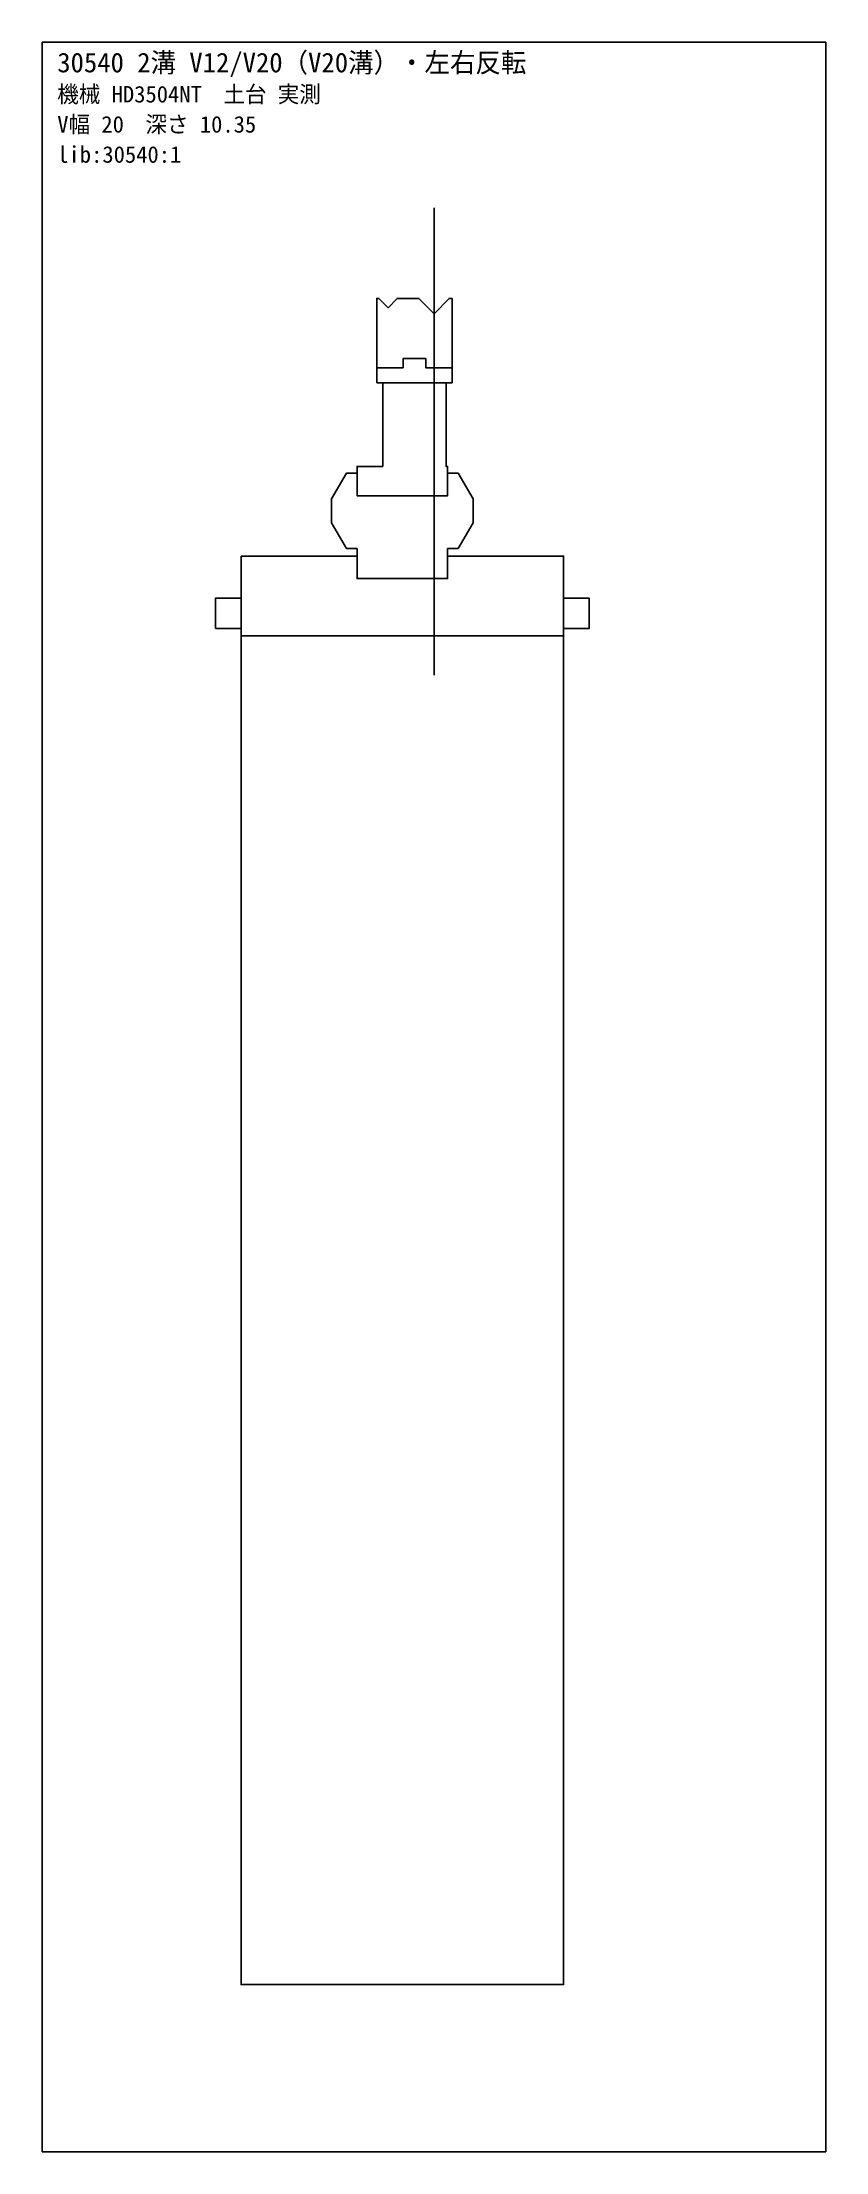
# Model space of a CAD drawing. Extents: x -260 to 3900, y -6230 to 506.
# Drawn here: x 1300 to 1820, y -6230 to -4830 of the extents above; entities that cross this region are included whole.
import ezdxf

# ---------------------------------------------------------------- set-up
doc = ezdxf.new("R2010")
doc.units = 0
for name, color, linetype in [('BASE_MEASURED', 3, 'Continuous'), ('CENTER', 5, 'Continuous'), ('DIE', 4, 'Continuous'), ('FRAME', 8, 'Continuous'), ('TEXT', 7, 'Continuous')]:
    doc.layers.add(name, color=color, linetype=linetype)

msp = doc.modelspace()

# ---------------------------------------------------------------- texts
at = {"layer": 'TEXT'}
for s, height, p in [('30540 2溝 V12/V20（V20溝）・左右反転', 13, (1310, -4850)), ('機械 HD3504NT\u3000土台 実測', 11, (1310, -4870)), ('V幅 20\u3000深さ 10.35', 11, (1310, -4890)), ('lib:30540:1', 11, (1310, -4910))]:
    msp.add_text(s, height=height, dxfattribs=at).set_placement(p)

# ---------------------------------------------------------------- linework, layer by layer
at = {"layer": 'BASE_MEASURED'}
for points in [[(1572, -5046), (1554.5, -5046), (1554.5, -5040), (1539.5, -5040), (1539.5, -5046), (1522, -5046), (1522, -5000), (1523.5, -5000), (1529.5, -5006.21), (1535.5, -5000), (1550, -5000), (1560, -5010.35), (1570, -5000), (1572, -5000)], [(1522, -5056), (1572, -5056), (1572, -5046), (1554.5, -5046), (1554.5, -5040), (1539.5, -5040), (1539.5, -5046), (1522, -5046)], [(1569, -5131), (1509, -5131), (1509, -5111.5), (1526, -5111.5), (1526, -5056), (1568, -5056), (1568, -5111.5), (1569, -5111.5)], [(1569, -5186), (1509, -5186), (1509, -5166), (1502, -5166), (1492, -5149), (1492, -5133), (1502, -5116), (1509, -5116), (1509, -5131), (1569, -5131), (1569, -5116), (1576, -5116), (1586, -5133), (1586, -5149), (1576, -5166), (1569, -5166)], [(1432, -5171), (1509, -5171), (1509, -5186), (1569, -5186), (1569, -5171), (1645.99, -5171), (1645.99, -5224), (1432, -5224)], [(1415, -5219), (1432, -5219), (1432, -5199), (1415, -5199)], [(1645.99, -5219), (1662.99, -5219), (1662.99, -5199), (1645.99, -5199)], [(1432, -5224), (1645.99, -5224), (1645.99, -6119), (1432, -6119)]]:
    msp.add_lwpolyline(points, close=True, dxfattribs=at)
at = {"layer": 'CENTER'}
msp.add_line((1560, -4940), (1560, -5250), dxfattribs=at)
at = {"layer": 'DIE'}
msp.add_lwpolyline([(1572, -5046), (1554.5, -5046), (1554.5, -5040), (1539.5, -5040), (1539.5, -5046), (1522, -5046), (1522, -5000), (1523.5, -5000), (1529.5, -5006.21), (1535.5, -5000), (1550, -5000), (1560, -5010.35), (1570, -5000), (1572, -5000)], close=True, dxfattribs=at)
at = {"layer": 'FRAME'}
msp.add_lwpolyline([(1300, -4830), (1820, -4830), (1820, -6230), (1300, -6230)], close=True, dxfattribs=at)

msp.set_redraw_order([(e.dxf.handle, doc.entitydb.next_handle()) for e in msp.query("TEXT MTEXT ATTDEF DIMENSION ARC_DIMENSION")])  # texts and dimensions are drawn at this point

doc.saveas('drawing.dxf')
